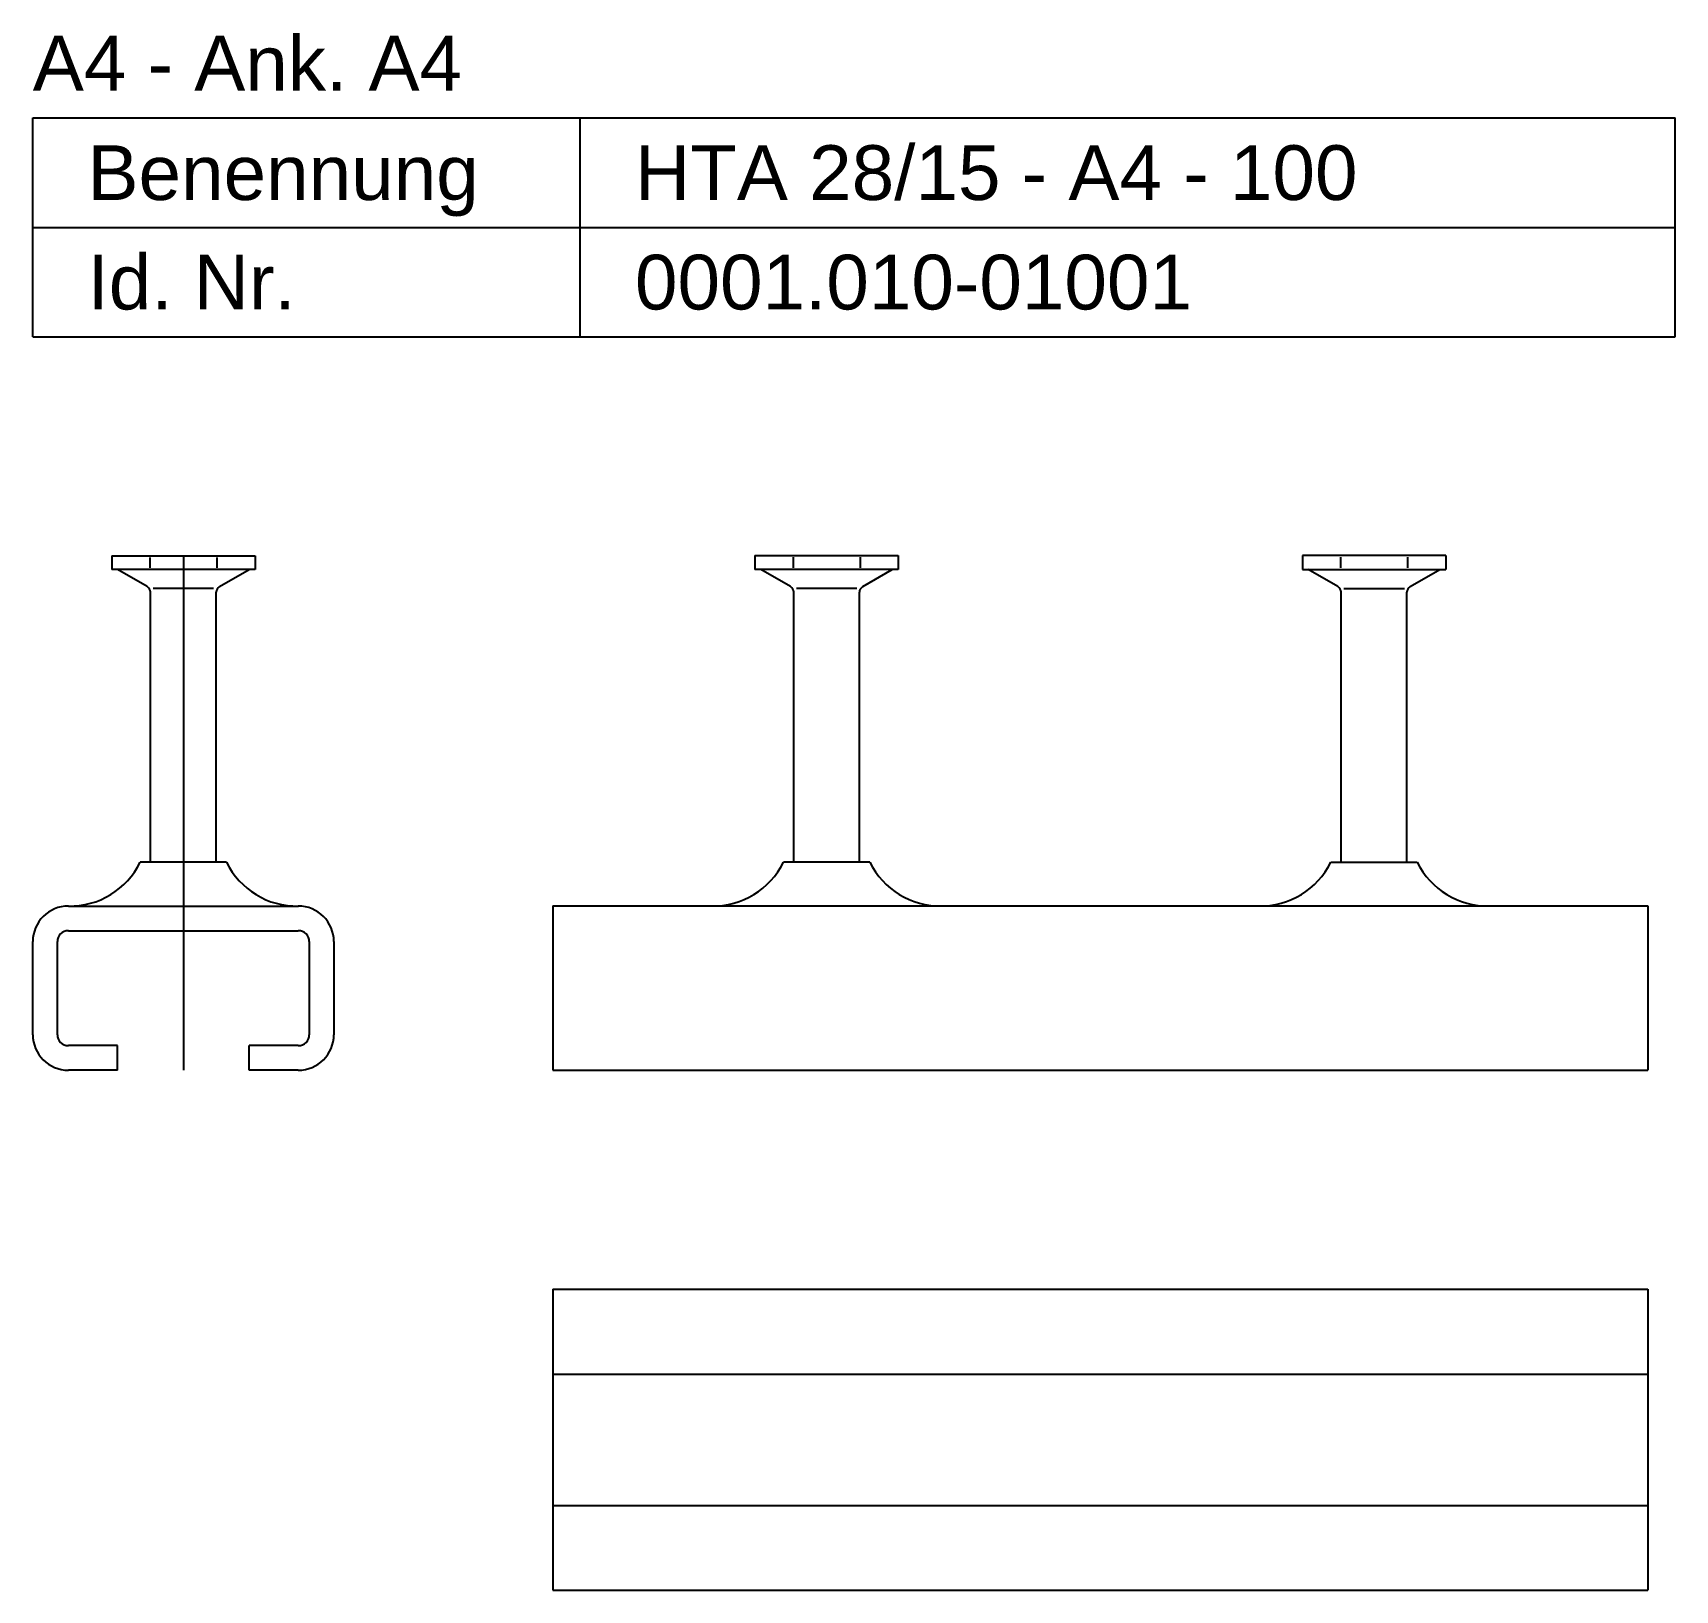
# Model space of a CAD drawing. Header units: millimetres. Extents: x -466 to 5678, y -7065 to 2232.
# Drawn here: x -464.7 to -314.7, y 2089.8 to 2232.1 of the extents above; entities that cross this region are included whole.
import ezdxf

# ---------------------------------------------------------------- set-up
doc = ezdxf.new("R2010")
doc.units = ezdxf.units.MM
doc.layers.add('HALFEN', color=2, linetype='CONTINUOUS')
doc.styles.add('ARIAL50', font='ARIAL.TTF', dxfattribs={"height": 5})

msp = doc.modelspace()

# ---------------------------------------------------------------- texts
at = {"layer": 'HALFEN', "style": 'ARIAL50'}
for s, p in [('A4 - Ank. A4', (-464.75, 2226.84)), ('Benennung', (-459.75, 2216.84)), ('HTA 28/15 - A4 - 100', (-409.75, 2216.84)), ('Id. Nr.', (-459.75, 2206.84)), ('0001.010-01001', (-409.75, 2206.84))]:
    msp.add_text(s, height=5, dxfattribs=at).set_placement(p)

# ---------------------------------------------------------------- linework, layer by layer
at = {"layer": 'HALFEN'}
for p, q in [((-464.75, 2224.34), (-314.75, 2224.34)), ((-464.75, 2204.34), (-464.75, 2224.34)), ((-414.75, 2204.34), (-414.75, 2224.34)), ((-314.75, 2204.34), (-314.75, 2224.34)), ((-464.75, 2214.34), (-314.75, 2214.34)), ((-464.75, 2204.34), (-314.75, 2204.34)), ((-457.54, 2184.34), (-444.45, 2184.34)), ((-457.54, 2184.34), (-457.54, 2183.08)), ((-454.05, 2184.19), (-454.05, 2183.23)), ((-447.94, 2184.19), (-447.94, 2183.23)), ((-444.45, 2184.34), (-444.45, 2183.08)), ((-398.79, 2184.35), (-385.7, 2184.35)), ((-398.79, 2184.35), (-398.79, 2183.08)), ((-395.3, 2184.2), (-395.3, 2183.23)), ((-389.19, 2184.2), (-389.19, 2183.23)), ((-385.7, 2184.35), (-385.7, 2183.08)), ((-335.7, 2184.35), (-348.79, 2184.35)), ((-348.79, 2184.35), (-348.79, 2183.08)), ((-345.3, 2184.2), (-345.3, 2183.23)), ((-339.19, 2184.2), (-339.19, 2183.23)), ((-335.7, 2184.35), (-335.7, 2183.08)), ((-444.45, 2183.08), (-457.54, 2183.08)), ((-454.3, 2181.52), (-457, 2183.08)), ((-447.7, 2181.52), (-445, 2183.08)), ((-385.7, 2183.08), (-398.79, 2183.08)), ((-395.55, 2181.52), (-398.25, 2183.08)), ((-388.95, 2181.52), (-386.25, 2183.08)), ((-348.79, 2183.08), (-335.7, 2183.08)), ((-345.55, 2181.52), (-348.25, 2183.08)), ((-338.95, 2181.52), (-336.25, 2183.08)), ((-448.23, 2181.34), (-453.76, 2181.34)), ((-389.48, 2181.35), (-395.01, 2181.35)), ((-345.01, 2181.35), (-339.48, 2181.35)), ((-454, 2156.34), (-454, 2181)), ((-448, 2156.34), (-448, 2181)), ((-395.25, 2156.35), (-395.25, 2181)), ((-389.25, 2156.35), (-389.25, 2181)), ((-345.25, 2156.35), (-345.25, 2181)), ((-339.25, 2156.35), (-339.25, 2181)), ((-447.06, 2156.34), (-454.93, 2156.34)), ((-388.31, 2156.35), (-396.18, 2156.35)), ((-346.18, 2156.35), (-338.31, 2156.35)), ((-461.5, 2152.34), (-440.5, 2152.34)), ((-417.25, 2152.35), (-317.25, 2152.35)), ((-417.25, 2152.35), (-417.25, 2137.34)), ((-317.25, 2152.35), (-317.25, 2137.34)), ((-461.5, 2150.09), (-440.5, 2150.09)), ((-464.75, 2140.59), (-464.75, 2149.09)), ((-462.5, 2140.59), (-462.5, 2149.09)), ((-439.5, 2149.09), (-439.5, 2140.59)), ((-437.25, 2149.09), (-437.25, 2140.59)), ((-457, 2139.59), (-461.5, 2139.59)), ((-457, 2137.34), (-457, 2139.59)), ((-440.5, 2139.59), (-445, 2139.59)), ((-445, 2137.34), (-445, 2139.59)), ((-457, 2137.34), (-461.5, 2137.34)), ((-440.5, 2137.34), (-445, 2137.34)), ((-417.25, 2137.34), (-317.25, 2137.34)), ((-417.25, 2117.34), (-317.25, 2117.34)), ((-417.25, 2117.34), (-417.25, 2089.84)), ((-317.25, 2117.34), (-317.25, 2089.84)), ((-417.25, 2109.59), (-317.25, 2109.59)), ((-417.25, 2097.59), (-317.25, 2097.59)), ((-417.25, 2089.84), (-317.25, 2089.84))]:
    msp.add_line(p, q, dxfattribs=at)
at = {"layer": 'HALFEN', "color": 1}
msp.add_line((-451, 2184.34), (-451, 2137.34), dxfattribs=at)
at = {"layer": 'HALFEN'}
for centre, radius, start, end in [((-454.6, 2181), 0.6, 0, 60), ((-447.4, 2181), 0.6, 120, 180), ((-395.85, 2181), 0.6, 0, 60), ((-388.65, 2181), 0.6, 120, 180), ((-345.85, 2181), 0.6, 0, 60), ((-338.65, 2181), 0.6, 120, 180), ((-461.35, 2159.48), 7.14, 268.7969, 333.9123), ((-440.64, 2159.48), 7.14, 206.0877, 271.2031), ((-402.6, 2159.49), 7.14, 268.7969, 333.9123), ((-381.89, 2159.49), 7.14, 206.0877, 271.2031), ((-352.6, 2159.49), 7.14, 268.7969, 333.9123), ((-331.89, 2159.49), 7.14, 206.0877, 271.2031), ((-461.5, 2149.09), 3.25, 90, 180), ((-440.5, 2149.09), 3.25, 0, 90), ((-461.5, 2149.09), 1, 90, 180), ((-440.5, 2149.09), 1, 0, 90), ((-461.5, 2140.59), 3.25, 180, 270), ((-461.5, 2140.59), 1, 180, 270), ((-440.5, 2140.59), 3.25, 270, 0), ((-440.5, 2140.59), 1, 270, 0)]:
    msp.add_arc(centre, radius, start, end, dxfattribs=at)

msp.set_redraw_order([(e.dxf.handle, doc.entitydb.next_handle()) for e in msp.query("TEXT MTEXT ATTDEF DIMENSION ARC_DIMENSION")])  # texts and dimensions are drawn at this point

doc.saveas('drawing.dxf')
